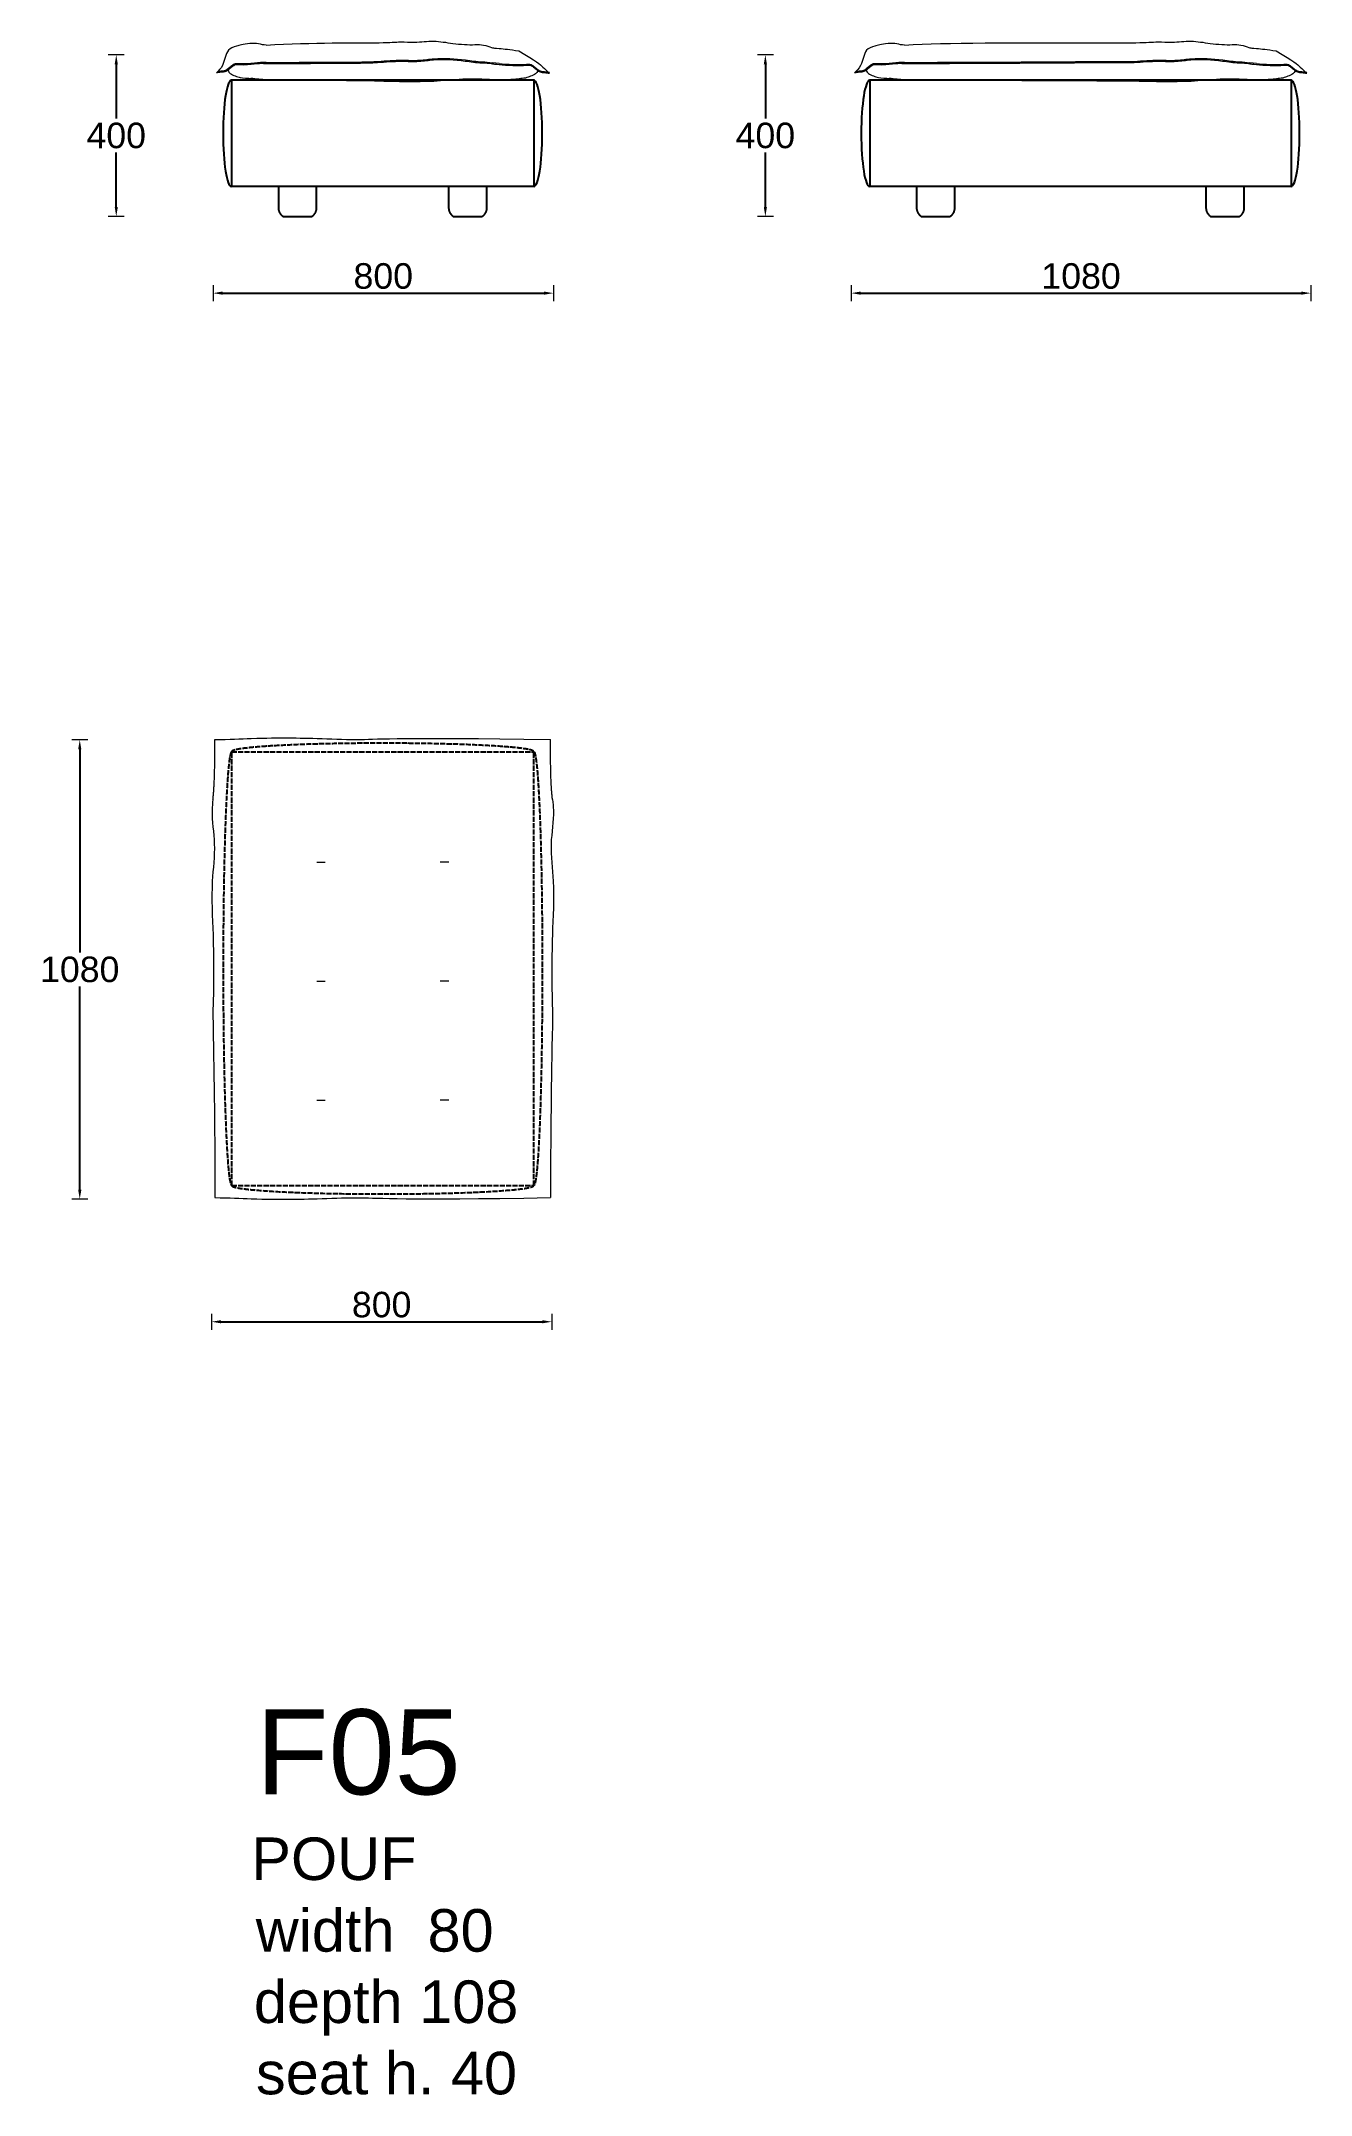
# Model space of a CAD drawing. Header units: millimetres. Extents: x 6668 to 47386, y -6732 to 35544.
# Drawn here: x 30076 to 33060, y 10457 to 15285 of the extents above; entities that cross this region are included whole.
import ezdxf

# ---------------------------------------------------------------- set-up
doc = ezdxf.new("R2010")
doc.units = ezdxf.units.MM
doc.linetypes.add('ACAD_ISO02W100', pattern=[15, 12, -3])
doc.layers.add('_ARREDO', color=7, linetype='Continuous')
doc.layers.add('TESTO', color=1, linetype='Continuous')
doc.layers.add('_CUSCINO SEDUTA', color=8, linetype='Continuous', lineweight=9)
doc.layers.add('_QUOTE', color=1, linetype='Continuous', lineweight=9)
doc.styles.add('Arial', font='arial.ttf')
doc.styles.get("Standard").update_dxf_attribs({"font": 'arial.ttf'})
doc.dimstyles.new('1_1', dxfattribs={"dimscale": 15, "dimtxt": 4, "dimasz": 1.5, "dimexe": 1.25, "dimexo": 2, "dimtad": 1, "dimtih": 1, "dimtoh": 1, "dimdec": 0, "dimtxsty": 'Standard', "dimcen": 2.5, "dimclrd": 256, "dimclre": 256, "dimclrt": 256, "dimadec": 0, "dimazin": 0, "dimtfac": 1, "dimtdec": 0, "dimtmove": 0, "dimatfit": 3, "dimfxl": 1.25, "dimfxlon": 1, "dimlwe": 0, "dimarcsym": 0})

msp = doc.modelspace()

# ---------------------------------------------------------------- texts
at = {"layer": 'TESTO', "style": 'Arial'}
for s, height, p in [('F05', 200, (30580.7, 11163.3)), ('POUF', 100, (30569.9, 10962)), ('width  80', 100, (30580.3, 10793.6)), ('depth 108', 100, (30575.9, 10625.9)), ('seat h. 40', 100, (30580.8, 10458.2))]:
    msp.add_text(s, height=height, dxfattribs=at).set_placement(p)

# ---------------------------------------------------------------- blocks, each defined once
blk = doc.blocks.new('*D359')
at = {"layer": '_QUOTE', "lineweight": 0, "transparency": 16777216}
for p, q in [((30476.2, 12293.3), (30476.2, 12255.8)), ((31276.1, 12293.3), (31276.1, 12255.8))]:
    blk.add_line(p, q, dxfattribs=at)
at = {"layer": '_QUOTE', "lineweight": -2, "transparency": 16777216}
blk.add_line((30498.7, 12274.5), (31253.6, 12274.5), dxfattribs=at)
at = {"layer": '_QUOTE', "transparency": 16777216}
for points in [[(30498.7, 12278.3), (30498.7, 12270.8), (30476.2, 12274.5)], [(31253.6, 12278.3), (31253.6, 12270.8), (31276.1, 12274.5)]]:
    blk.add_solid(points, dxfattribs=at)
at = {"layer": 'Defpoints', "color": 0, "transparency": 16777216}
for p in [(30476.2, 13090.5), (31276.1, 13093), (31276.1, 12274.5)]:
    blk.add_point(p, dxfattribs=at)
at = {"layer": '_QUOTE', "transparency": 16777216, "insert": (30876.2, 12314.5), "char_height": 60, "attachment_point": 5}
blk.add_mtext('800', dxfattribs=at)
blk = doc.blocks.new('*D360')
at = {"layer": '_QUOTE', "lineweight": 0, "transparency": 16777216}
for p, q in [((30185.4, 13642.7), (30147.9, 13642.7)), ((30185.4, 12562.4), (30147.9, 12562.4))]:
    blk.add_line(p, q, dxfattribs=at)
at = {"layer": '_QUOTE', "lineweight": -2, "transparency": 16777216}
for p, q in [((30166.6, 13620.2), (30166.6, 13142.6)), ((30166.6, 12584.9), (30166.6, 13062.6))]:
    blk.add_line(p, q, dxfattribs=at)
at = {"layer": '_QUOTE', "transparency": 16777216}
for points in [[(30162.9, 13620.2), (30170.4, 13620.2), (30166.6, 13642.7)], [(30162.9, 12584.9), (30170.4, 12584.9), (30166.6, 12562.4)]]:
    blk.add_solid(points, dxfattribs=at)
at = {"layer": 'Defpoints', "color": 0, "transparency": 16777216}
for p in [(30166.6, 13642.7), (30927.3, 13642.7), (30652.9, 12562.4)]:
    blk.add_point(p, dxfattribs=at)
at = {"layer": '_QUOTE', "transparency": 16777216, "insert": (30166.6, 13102.6), "char_height": 60, "attachment_point": 5}
blk.add_mtext('1080', dxfattribs=at)
blk = doc.blocks.new('*D319')
at = {"layer": '_QUOTE', "lineweight": 0, "transparency": 16777216}
for p, q in [((30479.8, 14711.6), (30479.8, 14674.1)), ((31280.2, 14711.6), (31280.2, 14674.1))]:
    blk.add_line(p, q, dxfattribs=at)
at = {"layer": '_QUOTE', "lineweight": -2, "transparency": 16777216}
blk.add_line((30502.3, 14692.8), (31257.7, 14692.8), dxfattribs=at)
at = {"layer": '_QUOTE', "transparency": 16777216}
for points in [[(30502.3, 14696.6), (30502.3, 14689.1), (30479.8, 14692.8)], [(31257.7, 14696.6), (31257.7, 14689.1), (31280.2, 14692.8)]]:
    blk.add_solid(points, dxfattribs=at)
at = {"layer": 'Defpoints', "color": 0, "transparency": 16777216}
for p in [(30479.8, 15210.7), (31280.2, 15210.7), (31280.2, 14692.8)]:
    blk.add_point(p, dxfattribs=at)
at = {"layer": '_QUOTE', "transparency": 16777216, "insert": (30880, 14732.8), "char_height": 60, "attachment_point": 5}
blk.add_mtext('800', dxfattribs=at)
blk = doc.blocks.new('*D311')
at = {"layer": '_QUOTE', "lineweight": 0, "transparency": 16777216}
for p, q in [((31979.8, 14711.6), (31979.8, 14674.1)), ((33060.2, 14711.6), (33060.2, 14674.1))]:
    blk.add_line(p, q, dxfattribs=at)
at = {"layer": '_QUOTE', "lineweight": -2, "transparency": 16777216}
blk.add_line((32002.3, 14692.8), (33037.7, 14692.8), dxfattribs=at)
at = {"layer": '_QUOTE', "transparency": 16777216}
for points in [[(32002.3, 14696.6), (32002.3, 14689.1), (31979.8, 14692.8)], [(33037.7, 14696.6), (33037.7, 14689.1), (33060.2, 14692.8)]]:
    blk.add_solid(points, dxfattribs=at)
at = {"layer": 'Defpoints', "color": 0, "transparency": 16777216}
for p in [(31979.8, 15210.7), (33060.2, 15210.7), (33060.2, 14692.8)]:
    blk.add_point(p, dxfattribs=at)
at = {"layer": '_QUOTE', "transparency": 16777216, "insert": (32520, 14732.8), "char_height": 60, "attachment_point": 5}
blk.add_mtext('1080', dxfattribs=at)
blk = doc.blocks.new('*D296')
at = {"layer": '_QUOTE', "lineweight": 0, "transparency": 16777216}
for p, q in [((30271.2, 15253.2), (30233.7, 15253.2)), ((30271.2, 14873.2), (30233.7, 14873.2))]:
    blk.add_line(p, q, dxfattribs=at)
at = {"layer": '_QUOTE', "lineweight": -2, "transparency": 16777216}
for p, q in [((30252.4, 15230.7), (30252.4, 15103.2)), ((30252.4, 14895.7), (30252.4, 15023.2))]:
    blk.add_line(p, q, dxfattribs=at)
at = {"layer": '_QUOTE', "transparency": 16777216}
for points in [[(30248.7, 15230.7), (30256.2, 15230.7), (30252.4, 15253.2)], [(30248.7, 14895.7), (30256.2, 14895.7), (30252.4, 14873.2)]]:
    blk.add_solid(points, dxfattribs=at)
at = {"layer": 'Defpoints', "color": 0, "transparency": 16777216}
for p in [(31233.4, 15253.2), (30252.4, 14873.2), (31233.4, 14873.2)]:
    blk.add_point(p, dxfattribs=at)
at = {"layer": '_QUOTE', "transparency": 16777216, "insert": (30252.4, 15063.2), "char_height": 60, "attachment_point": 5}
blk.add_mtext('400', dxfattribs=at)
blk = doc.blocks.new('*D297')
at = {"layer": '_QUOTE', "lineweight": 0, "transparency": 16777216}
for p, q in [((31796.8, 15253.2), (31759.3, 15253.2)), ((31796.8, 14873.2), (31759.3, 14873.2))]:
    blk.add_line(p, q, dxfattribs=at)
at = {"layer": '_QUOTE', "lineweight": -2, "transparency": 16777216}
for p, q in [((31778, 15230.7), (31778, 15103.2)), ((31778, 14895.7), (31778, 15023.2))]:
    blk.add_line(p, q, dxfattribs=at)
at = {"layer": '_QUOTE', "transparency": 16777216}
for points in [[(31774.3, 15230.7), (31781.8, 15230.7), (31778, 15253.2)], [(31774.3, 14895.7), (31781.8, 14895.7), (31778, 14873.2)]]:
    blk.add_solid(points, dxfattribs=at)
at = {"layer": 'Defpoints', "color": 0, "transparency": 16777216}
for p in [(32759, 15253.2), (31778, 14873.2), (32759, 14873.2)]:
    blk.add_point(p, dxfattribs=at)
at = {"layer": '_QUOTE', "transparency": 16777216, "insert": (31778, 15063.2), "char_height": 60, "attachment_point": 5}
blk.add_mtext('400', dxfattribs=at)
blk = doc.blocks.new('PIEDINO MIAMI SOFT_PANAMA H7CM')
at = {"color": 0, "linetype": 'ByBlock', "lineweight": -2}
for points in [[(45, 0), (-45, 0)], [(-45, 0), (-45, -50.4)], [(45, -50.4), (45, 0)], [(-45, -50.4), (-45, -51.2), (-44.9, -52), (-44.8, -52.9), (-44.7, -53.7), (-44.5, -54.5), (-44.4, -55.3), (-44.2, -56.1), (-43.9, -56.9), (-43.7, -57.7), (-43.4, -58.5), (-43.1, -59.3), (-42.7, -60), (-42.4, -60.8), (-42, -61.5), (-41.6, -62.2), (-41.1, -63), (-40.7, -63.6), (-40.2, -64.3), (-39.7, -65), (-39.1, -65.6), (-38.6, -66.2), (-38, -66.8), (-37.4, -67.4), (-36.8, -68), (-36.1, -68.5), (-35.5, -69), (-34.8, -69.5), (-34.1, -70)], [(-34.1, -70), (34.1, -70)], [(34.1, -70), (34.8, -69.5), (35.5, -69), (36.1, -68.5), (36.8, -68), (37.4, -67.4), (38, -66.8), (38.6, -66.2), (39.1, -65.6), (39.7, -65), (40.2, -64.3), (40.7, -63.6), (41.1, -63), (41.6, -62.2), (42, -61.5), (42.4, -60.8), (42.7, -60), (43.1, -59.3), (43.4, -58.5), (43.7, -57.7), (43.9, -56.9), (44.2, -56.1), (44.4, -55.3), (44.5, -54.5), (44.7, -53.7), (44.8, -52.9), (44.9, -52), (45, -51.2), (45, -50.4)]]:
    blk.add_lwpolyline(points, dxfattribs=at)

# ---------------------------------------------------------------- dimensions: what is measured, and where the dimension line sits
at = {"layer": '_QUOTE'}
for base, p1, p2, picture, middle in [((30252.4, 14873.2), (31233.4, 15253.2), (31233.4, 14873.2), '*D296', (30252.4, 15063.2)), ((31778, 14873.2), (32759, 15253.2), (32759, 14873.2), '*D297', (31778, 15063.2))]:
    dim = msp.add_linear_dim(base=base, p1=p1, p2=p2, angle=90, text='400', dimstyle='1_1', dxfattribs=at)
    dim.commit()
    dim.dimension.update_dxf_attribs({"geometry": picture, "text_midpoint": middle})
for base, p1, p2, picture, middle in [((31280.2, 14692.8), (30479.8, 15210.7), (31280.2, 15210.7), '*D319', (30880, 14732.8)), ((33060.2, 14692.8), (31979.8, 15210.7), (33060.2, 15210.7), '*D311', (32520, 14732.8)), ((31276.1, 12274.5), (30476.2, 13090.5), (31276.1, 13093), '*D359', (30876.2, 12314.5))]:
    dim = msp.add_linear_dim(base=base, p1=p1, p2=p2, dimstyle='1_1', dxfattribs=at)
    dim.commit()
    dim.dimension.update_dxf_attribs({"geometry": picture, "text_midpoint": middle})
dim = msp.add_linear_dim(base=(30166.6, 13642.7), p1=(30652.9, 12562.4), p2=(30927.3, 13642.7), angle=90, dimstyle='1_1', dxfattribs=at)
dim.commit()
dim.dimension.update_dxf_attribs({"geometry": '*D360', "text_midpoint": (30166.6, 13102.6)})

# ---------------------------------------------------------------- linework, layer by layer
at = {"layer": '_ARREDO'}
for p, q in [((31233.7, 15193.3), (30523.3, 15193.3)), ((30523.3, 15193.3), (30523.3, 14943.3)), ((31233.7, 15193.3), (31233.7, 14943.3)), ((33013.7, 15193.3), (32023.3, 15193.3)), ((32023.3, 15193.3), (32023.3, 14943.3)), ((33013.7, 15193.3), (33013.7, 14943.3)), ((31233.7, 14943.3), (30523.3, 14943.3)), ((33013.7, 14943.3), (32023.3, 14943.3))]:
    msp.add_line(p, q, dxfattribs=at)
at = {"layer": '_ARREDO', "linetype": 'ACAD_ISO02W100'}
for p, q in [((30523.7, 12594.9), (30523.7, 13614.7)), ((30523.7, 13614.7), (31233.7, 13614.7)), ((31233.7, 12594.9), (31233.7, 13614.7)), ((30523.7, 12594.9), (31233.7, 12594.9))]:
    msp.add_line(p, q, dxfattribs=at)
at = {"layer": '_ARREDO'}
for centre, major_axis in [((30523.3, 15068.3), (0, -125)), ((31233.7, 15068.3), (0, 125)), ((32023.3, 15068.3), (0, -125)), ((33013.7, 15068.3), (0, 125))]:
    msp.add_ellipse(centre, major_axis=major_axis, ratio=0.16, start_param=3.141593, end_param=6.283185, dxfattribs=at)
at = {"layer": '_ARREDO', "linetype": 'ACAD_ISO02W100'}
for centre, major_axis, ratio, start_param, end_param in [((30878.7, 13614.7), (-355, 0), 0.056338, 3.141593, 6.283185), ((30523.7, 13104.8), (0, 509.9), 0.039223, 0, 3.141593), ((30878.7, 12594.9), (-355, 0), 0.056338, 0, 3.141593)]:
    msp.add_ellipse(centre, major_axis=major_axis, ratio=ratio, start_param=start_param, end_param=end_param, dxfattribs=at)
at = {"layer": '_ARREDO', "linetype": 'ACAD_ISO02W100', "extrusion": (0, 0, -1)}
msp.add_ellipse((31233.7, 13104.8), major_axis=(0, 509.9), ratio=0.039223, start_param=0, end_param=3.141593, dxfattribs=at)
at = {"layer": '_CUSCINO SEDUTA'}
for p, q in [((31152.2, 15232.6), (31136.4, 15234.1)), ((32932.2, 15232.6), (32916.4, 15234.1)), ((30723.7, 13355.1), (30743.7, 13355.1)), ((31033.7, 13355.1), (31013.7, 13355.1)), ((30723.7, 13075.1), (30743.7, 13075.1)), ((31033.7, 13075.1), (31013.7, 13075.1)), ((30723.7, 12795.1), (30743.7, 12795.1)), ((31033.7, 12795.1), (31013.7, 12795.1))]:
    msp.add_line(p, q, dxfattribs=at)
for points in [[(30516.1, 15263.8), (30509.3, 15255.7), (30506.9, 15238.9), (30501.8, 15228)], [(30535.4, 15273.5), (30527.1, 15270.8), (30520.6, 15269.3), (30516.1, 15263.8)], [(30566.5, 15279.5), (30549.5, 15278.4), (30541.9, 15275.6), (30535.4, 15273.5)], [(30604.8, 15276.1), (30592.9, 15276.1), (30581.3, 15281.8), (30566.5, 15279.5)], [(30604.8, 15276.1), (30714.5, 15282.5), (30819.8, 15280.7), (30870.5, 15281.6)], [(30870.5, 15281.6), (30897.4, 15282.1), (30908.9, 15283.4), (30920.4, 15283.5)], [(30920.4, 15283.5), (30931.5, 15283.7), (30942.5, 15282.8), (30953.7, 15283)], [(30953.7, 15283), (30968.5, 15283.3), (30983.4, 15285.4), (30998.3, 15285.1)], [(30998.3, 15285.1), (31013.3, 15284.8), (31028.2, 15282.1), (31043.3, 15280.1)], [(31043.3, 15280.1), (31061.8, 15277.7), (31080.5, 15276.5), (31095.2, 15277.1)], [(31095.2, 15277.1), (31104.9, 15277.6), (31112.8, 15278.8), (31136.4, 15269.5)], [(31136.4, 15269.5), (31139.3, 15269.3), (31142.2, 15269), (31152.2, 15268.2)], [(31152.2, 15268.2), (31164.7, 15267.2), (31177, 15265.6), (31198.5, 15262.3)], [(31198.5, 15262.3), (31241.2, 15237.8), (31248.1, 15231), (31255.1, 15224.2)], [(32016.1, 15263.8), (32009.3, 15255.7), (32006.9, 15238.9), (32001.8, 15228)], [(32035.4, 15273.5), (32027.1, 15270.8), (32020.6, 15269.3), (32016.1, 15263.8)], [(32066.5, 15279.5), (32049.5, 15278.4), (32041.9, 15275.6), (32035.4, 15273.5)], [(32104.8, 15276.1), (32092.9, 15276.1), (32081.3, 15281.8), (32066.5, 15279.5)], [(32104.8, 15276.1), (32214.5, 15282.5), (32319.8, 15280.7), (32648.5, 15281.6)], [(32648.5, 15281.6), (32675.4, 15282.1), (32686.9, 15283.4), (32700.4, 15283.5)], [(32700.4, 15283.5), (32711.5, 15283.7), (32722.5, 15282.8), (32733.7, 15283)], [(32733.7, 15283), (32748.5, 15283.3), (32763.4, 15285.4), (32778.3, 15285.1)], [(32778.3, 15285.1), (32793.3, 15284.8), (32808.2, 15282.1), (32823.3, 15280.1)], [(32823.3, 15280.1), (32841.8, 15277.7), (32860.5, 15276.5), (32875.2, 15277.1)], [(32875.2, 15277.1), (32884.9, 15277.6), (32892.8, 15278.8), (32916.4, 15269.5)], [(32916.4, 15269.5), (32919.3, 15269.3), (32922.2, 15269), (32932.2, 15268.2)], [(32932.2, 15268.2), (32944.7, 15267.2), (32957, 15265.6), (32978.5, 15262.3)], [(32978.5, 15262.3), (33021.2, 15237.8), (33028.1, 15231), (33035.1, 15224.2)], [(30501.8, 15228), (30498.1, 15220.2), (30493, 15215.5), (30487.8, 15210.7)], [(30499, 15212.1), (30495.2, 15211.9), (30491.5, 15211.3), (30487.8, 15210.7)], [(30497.9, 15214.6), (30495.7, 15214.4), (30493.3, 15214.1), (30491.1, 15213.8)], [(30508.6, 15216.1), (30505.5, 15214.9), (30501.7, 15214.8), (30497.9, 15214.6)], [(30509.7, 15213.7), (30506.6, 15212.5), (30502.7, 15212.4), (30499, 15212.1)], [(30515.9, 15221.2), (30513.7, 15219.3), (30511.5, 15217.2), (30508.6, 15216.1)], [(30517, 15218.8), (30514.8, 15216.9), (30512.6, 15214.8), (30509.7, 15213.7)], [(30514.6, 15216.7), (30516.3, 15213.9), (30517.8, 15211.1), (30520.4, 15209)], [(30523.8, 15227.2), (30521.1, 15225.2), (30518.5, 15223.3), (30515.9, 15221.2)], [(30524.9, 15224.8), (30522.1, 15222.8), (30519.6, 15220.9), (30517, 15218.8)], [(30531.6, 15231.6), (30528.6, 15230.9), (30526.1, 15229), (30523.8, 15227.2)], [(30532.6, 15229.2), (30529.7, 15228.5), (30527.2, 15226.6), (30524.9, 15224.8)], [(30540.2, 15231.7), (30537.2, 15231.9), (30534.2, 15232.2), (30531.6, 15231.6)], [(30541.2, 15229.3), (30538.2, 15229.5), (30535.3, 15229.8), (30532.6, 15229.2)], [(30604.8, 15235.4), (30587.7, 15235.7), (30569.4, 15230.7), (30540.2, 15231.7)], [(30598.8, 15232.9), (30588, 15233.1), (30570.2, 15228.3), (30541.2, 15229.3)], [(30598.8, 15232.9), (30833, 15233), (30849.9, 15234.1), (30866.7, 15235.2)], [(30604.8, 15235.4), (30837.4, 15235.6), (30852.6, 15236.6), (30867.8, 15237.7)], [(30866.7, 15235.2), (30885.6, 15236.6), (30904.3, 15238), (30923.2, 15238)], [(30867.8, 15237.7), (30886.7, 15239), (30905.4, 15240.4), (30924.3, 15240.4)], [(30923.2, 15238), (30936.9, 15238), (30950.6, 15237.2), (30964.2, 15238)], [(30924.3, 15240.4), (30937.9, 15240.4), (30951.7, 15239.6), (30965.4, 15240.4)], [(30964.2, 15238), (30975.6, 15238.7), (30986.9, 15240.4), (30998.3, 15241.4)], [(30965.4, 15240.4), (30976.7, 15241.1), (30988, 15242.9), (30999.3, 15243.8)], [(30998.3, 15241.4), (31022.8, 15243.4), (31047.6, 15241.6), (31072.1, 15238.5)], [(30999.3, 15243.8), (31023.8, 15245.8), (31048.7, 15244.1), (31073.2, 15241)], [(31072.1, 15238.5), (31085.3, 15236.9), (31098.4, 15234.8), (31111.7, 15234.2)], [(31073.2, 15241), (31086.4, 15239.3), (31099.5, 15237.2), (31112.7, 15236.6)], [(31111.7, 15234.2), (31119.9, 15233.8), (31128.1, 15234), (31136.4, 15232)], [(31112.7, 15236.6), (31120.6, 15236.3), (31128.5, 15236.4), (31136.4, 15234.1)], [(31136.4, 15232), (31139.3, 15231.7), (31142.2, 15231.4), (31152.2, 15230.3)], [(31152.2, 15232.6), (31170.1, 15230.8), (31198, 15229.3), (31216.9, 15230.8)], [(31152.2, 15230.3), (31170.1, 15228.4), (31198, 15226.9), (31216.9, 15228.4)], [(31216.9, 15230.8), (31220, 15231), (31222.9, 15231.3), (31225.6, 15230.7)], [(31216.9, 15228.4), (31220, 15228.7), (31222.9, 15229), (31225.6, 15228.4)], [(31225.6, 15230.7), (31228.5, 15230), (31231, 15228.1), (31233.4, 15226.3)], [(31225.6, 15228.4), (31228.5, 15227.6), (31231, 15225.7), (31233.4, 15224)], [(31233.4, 15226.3), (31236, 15224.3), (31238.6, 15222.4), (31241.1, 15220.3)], [(31233.4, 15224), (31236, 15221.9), (31238.6, 15220), (31241.1, 15217.9)], [(31243.6, 15215.9), (31242, 15213.1), (31240.3, 15210.3), (31237.7, 15208.2)], [(31241.1, 15220.3), (31243.4, 15218.4), (31245.6, 15216.3), (31248.5, 15215.2)], [(31241.1, 15217.9), (31243.4, 15216), (31245.6, 15213.9), (31248.5, 15212.8)], [(31248.5, 15215.2), (31251.6, 15214), (31255.5, 15214), (31259.2, 15213.7)], [(31248.5, 15212.8), (31251.6, 15211.6), (31255.5, 15211.6), (31259.2, 15211.3)], [(31255.1, 15224.2), (31260.1, 15219.4), (31265.3, 15214.7), (31270.4, 15209.9)], [(31259.2, 15213.7), (31263, 15213.4), (31266.7, 15212.8), (31270.3, 15212.2)], [(31259.2, 15211.3), (31263, 15211), (31266.7, 15210.5), (31270.3, 15209.9)], [(32001.8, 15228), (31998.1, 15220.2), (31993, 15215.5), (31987.8, 15210.7)], [(31999, 15212.1), (31995.2, 15211.9), (31991.5, 15211.3), (31987.8, 15210.7)], [(31997.9, 15214.6), (31995.7, 15214.4), (31993.3, 15214.1), (31991.1, 15213.8)], [(32008.6, 15216.1), (32005.5, 15214.9), (32001.7, 15214.8), (31997.9, 15214.6)], [(32009.7, 15213.7), (32006.6, 15212.5), (32002.7, 15212.4), (31999, 15212.1)], [(32015.9, 15221.2), (32013.7, 15219.3), (32011.5, 15217.2), (32008.6, 15216.1)], [(32017, 15218.8), (32014.8, 15216.9), (32012.6, 15214.8), (32009.7, 15213.7)], [(32014.6, 15216.7), (32016.3, 15213.9), (32017.8, 15211.1), (32020.4, 15209)], [(32023.8, 15227.2), (32021.1, 15225.2), (32018.5, 15223.3), (32015.9, 15221.2)], [(32024.9, 15224.8), (32022.1, 15222.8), (32019.6, 15220.9), (32017, 15218.8)], [(32031.6, 15231.6), (32028.6, 15230.9), (32026.1, 15229), (32023.8, 15227.2)], [(32032.6, 15229.2), (32029.7, 15228.5), (32027.2, 15226.6), (32024.9, 15224.8)], [(32040.2, 15231.7), (32037.2, 15231.9), (32034.2, 15232.2), (32031.6, 15231.6)], [(32041.2, 15229.3), (32038.2, 15229.5), (32035.3, 15229.8), (32032.6, 15229.2)], [(32104.8, 15235.4), (32087.7, 15235.7), (32069.4, 15230.7), (32040.2, 15231.7)], [(32098.8, 15232.9), (32088, 15233.1), (32070.2, 15228.3), (32041.2, 15229.3)], [(32098.8, 15232.9), (32333, 15233), (32349.9, 15234.1), (32644.7, 15235.2)], [(32104.8, 15235.4), (32337.4, 15235.6), (32352.6, 15236.6), (32645.8, 15237.7)], [(32644.7, 15235.2), (32663.6, 15236.6), (32682.3, 15238), (32703.2, 15238)], [(32645.8, 15237.7), (32664.7, 15239), (32683.4, 15240.4), (32704.3, 15240.4)], [(32703.2, 15238), (32716.9, 15238), (32730.6, 15237.2), (32744.2, 15238)], [(32704.3, 15240.4), (32717.9, 15240.4), (32731.7, 15239.6), (32745.4, 15240.4)], [(32744.2, 15238), (32755.6, 15238.7), (32766.9, 15240.4), (32778.3, 15241.4)], [(32745.4, 15240.4), (32756.7, 15241.1), (32768, 15242.9), (32779.3, 15243.8)], [(32778.3, 15241.4), (32802.8, 15243.4), (32827.6, 15241.6), (32852.1, 15238.5)], [(32779.3, 15243.8), (32803.8, 15245.8), (32828.7, 15244.1), (32853.2, 15241)], [(32852.1, 15238.5), (32865.3, 15236.9), (32878.4, 15234.8), (32891.7, 15234.2)], [(32853.2, 15241), (32866.4, 15239.3), (32879.5, 15237.2), (32892.7, 15236.6)], [(32891.7, 15234.2), (32899.9, 15233.8), (32908.1, 15234), (32916.4, 15232)], [(32892.7, 15236.6), (32900.6, 15236.3), (32908.5, 15236.4), (32916.4, 15234.1)], [(32916.4, 15232), (32919.3, 15231.7), (32922.2, 15231.4), (32932.2, 15230.3)], [(32932.2, 15232.6), (32950.1, 15230.8), (32978, 15229.3), (32996.9, 15230.8)], [(32932.2, 15230.3), (32950.1, 15228.4), (32978, 15226.9), (32996.9, 15228.4)], [(32996.9, 15230.8), (33000, 15231), (33002.9, 15231.3), (33005.6, 15230.7)], [(32996.9, 15228.4), (33000, 15228.7), (33002.9, 15229), (33005.6, 15228.4)], [(33005.6, 15230.7), (33008.5, 15230), (33011, 15228.1), (33013.4, 15226.3)], [(33005.6, 15228.4), (33008.5, 15227.6), (33011, 15225.7), (33013.4, 15224)], [(33013.4, 15226.3), (33016, 15224.3), (33018.6, 15222.4), (33021.1, 15220.3)], [(33013.4, 15224), (33016, 15221.9), (33018.6, 15220), (33021.1, 15217.9)], [(33023.6, 15215.9), (33022, 15213.1), (33020.3, 15210.3), (33017.7, 15208.2)], [(33021.1, 15220.3), (33023.4, 15218.4), (33025.6, 15216.3), (33028.5, 15215.2)], [(33021.1, 15217.9), (33023.4, 15216), (33025.6, 15213.9), (33028.5, 15212.8)], [(33028.5, 15215.2), (33031.6, 15214), (33035.5, 15214), (33039.2, 15213.7)], [(33028.5, 15212.8), (33031.6, 15211.6), (33035.5, 15211.6), (33039.2, 15211.3)], [(33035.1, 15224.2), (33040.1, 15219.4), (33045.3, 15214.7), (33050.4, 15209.9)], [(33039.2, 15213.7), (33043, 15213.4), (33046.7, 15212.8), (33050.3, 15212.2)], [(33039.2, 15211.3), (33043, 15211), (33046.7, 15210.5), (33050.3, 15209.9)], [(30520.4, 15209), (30523.5, 15206.5), (30527.9, 15205), (30532.2, 15203.4)], [(30532.2, 15203.4), (30536.1, 15201.9), (30539.9, 15200.4), (30544, 15199.5)], [(30544, 15199.5), (30548.8, 15198.3), (30564, 15198), (30569.1, 15197.7)], [(30605.9, 15194), (30593.7, 15195.1), (30581.4, 15196.4), (30569.1, 15197.7)], [(30605.9, 15194), (30843.4, 15193.3), (30864.4, 15192.2), (30885.6, 15191.4)], [(30885.6, 15191.4), (30928.6, 15189.8), (30971.8, 15189.6), (31014.8, 15192.5)], [(31014.8, 15192.5), (31037.9, 15194.1), (31061, 15196.7), (31084.1, 15197)], [(31084.1, 15197), (31108.6, 15197.4), (31133.1, 15195.3), (31157.5, 15193.6)], [(31157.5, 15193.6), (31168, 15194.6), (31178.6, 15195.7), (31199.1, 15196.8)], [(31214.3, 15198.6), (31209.4, 15197.5), (31204.2, 15197.2), (31199.1, 15196.8)], [(31226, 15202.6), (31222, 15201.1), (31218.3, 15199.6), (31214.3, 15198.6)], [(31237.7, 15208.2), (31234.7, 15205.7), (31230.3, 15204.1), (31226, 15202.6)], [(32020.4, 15209), (32023.5, 15206.5), (32027.9, 15205), (32032.2, 15203.4)], [(32032.2, 15203.4), (32036.1, 15201.9), (32039.9, 15200.4), (32044, 15199.5)], [(32044, 15199.5), (32048.8, 15198.3), (32064, 15198), (32069.1, 15197.7)], [(32105.9, 15194), (32093.7, 15195.1), (32081.4, 15196.4), (32069.1, 15197.7)], [(32105.9, 15194), (32343.4, 15193.3), (32642.4, 15192.2), (32663.6, 15191.4)], [(32663.6, 15191.4), (32708.6, 15189.8), (32751.8, 15189.6), (32794.8, 15192.5)], [(32794.8, 15192.5), (32817.9, 15194.1), (32841, 15196.7), (32864.1, 15197)], [(32864.1, 15197), (32888.6, 15197.4), (32913.1, 15195.3), (32937.5, 15193.6)], [(32937.5, 15193.6), (32948, 15194.6), (32958.6, 15195.7), (32979.1, 15196.8)], [(32994.3, 15198.6), (32989.4, 15197.5), (32984.2, 15197.2), (32979.1, 15196.8)], [(33006, 15202.6), (33002, 15201.1), (32998.3, 15199.6), (32994.3, 15198.6)], [(33017.7, 15208.2), (33014.7, 15205.7), (33010.3, 15204.1), (33006, 15202.6)]]:
    msp.add_open_spline(points, degree=3, dxfattribs=at)
at = {"layer": '_CUSCINO SEDUTA', "lineweight": 9}
for points, degree in [([(30479.7, 13502.2), (30485, 13548.9), (30483.9, 13643.3)], 2), ([(30483.9, 13643.3), (30519.1, 13643.7), (30544.3, 13645), (30569.5, 13645.9)], 3), ([(30569.5, 13645.9), (30641.9, 13648), (30674.2, 13647.5), (30736.3, 13645.5)], 3), ([(30736.3, 13645.5), (30766.7, 13644.4), (30797.1, 13643.1), (30827.5, 13643.5)], 3), ([(30827.5, 13643.5), (30872.7, 13644.3), (30917.9, 13648.9), (31273.4, 13643.3)], 3), ([(31277.6, 13502.2), (31272.3, 13548.9), (31273.4, 13643.3)], 2), ([(30477.6, 13477.1), (30476.8, 13450.7), (30482, 13424.7), (30482.9, 13398.4)], 3), ([(30479.7, 13502.2), (30478.6, 13493.5), (30477.9, 13485.3), (30477.6, 13477.1)], 3), ([(31279.8, 13477.1), (31280.5, 13450.7), (31275.4, 13424.7), (31274.4, 13398.4)], 3), ([(31277.6, 13502.2), (31278.7, 13493.5), (31279.5, 13485.3), (31279.8, 13477.1)], 3), ([(30482.9, 13398.4), (30483.9, 13369.3), (30479.7, 13340), (30478.1, 13310.5)], 3), ([(31274.4, 13398.4), (31273.4, 13369.3), (31277.6, 13340), (31279.3, 13310.5)], 3), ([(30478.1, 13310.5), (30475.8, 13268.5), (30478.4, 13226.2), (30479.9, 13183.9)], 3), ([(31279.3, 13310.5), (31281.6, 13268.5), (31278.9, 13226.2), (31277.5, 13183.9)], 3), ([(30479.9, 13183.9), (30482, 13121.5), (30481.4, 13059.2), (30479.4, 12997.1)], 3), ([(31277.5, 13183.9), (31275.3, 13121.5), (31275.9, 13059.2), (31277.9, 12997.1)], 3), ([(30479.4, 12997.1), (30482.2, 12856), (30483.8, 12760.8), (30484.4, 12566.3)], 3), ([(31277.9, 12997.1), (31275.1, 12856), (31273.5, 12760.8), (31273, 12566.3)], 3), ([(30483.9, 12566.3), (30519.1, 12565.9), (30544.3, 12564.6), (30569.5, 12563.8)], 3), ([(30569.5, 12563.8), (30641.9, 12561.6), (30674.2, 12562.2), (30736.3, 12564.2)], 3), ([(30736.3, 12564.2), (30766.7, 12565.2), (30797.1, 12566.6), (30827.5, 12566.1)], 3), ([(30827.5, 12566.1), (30872.7, 12565.4), (30917.9, 12560.7), (31273.4, 12566.3)], 3)]:
    msp.add_open_spline(points, degree=degree, dxfattribs=at)

# ---------------------------------------------------------------- block references
at = {"layer": '_ARREDO'}
for p in [(30678.4, 14943.3), (31078.6, 14943.3), (32178.4, 14943.3), (32858.6, 14943.3)]:
    msp.add_blockref('PIEDINO MIAMI SOFT_PANAMA H7CM', p, dxfattribs=at)

msp.set_redraw_order([(e.dxf.handle, doc.entitydb.next_handle()) for e in msp.query("TEXT MTEXT ATTDEF DIMENSION ARC_DIMENSION")])  # texts and dimensions are drawn at this point

doc.saveas('drawing.dxf')
